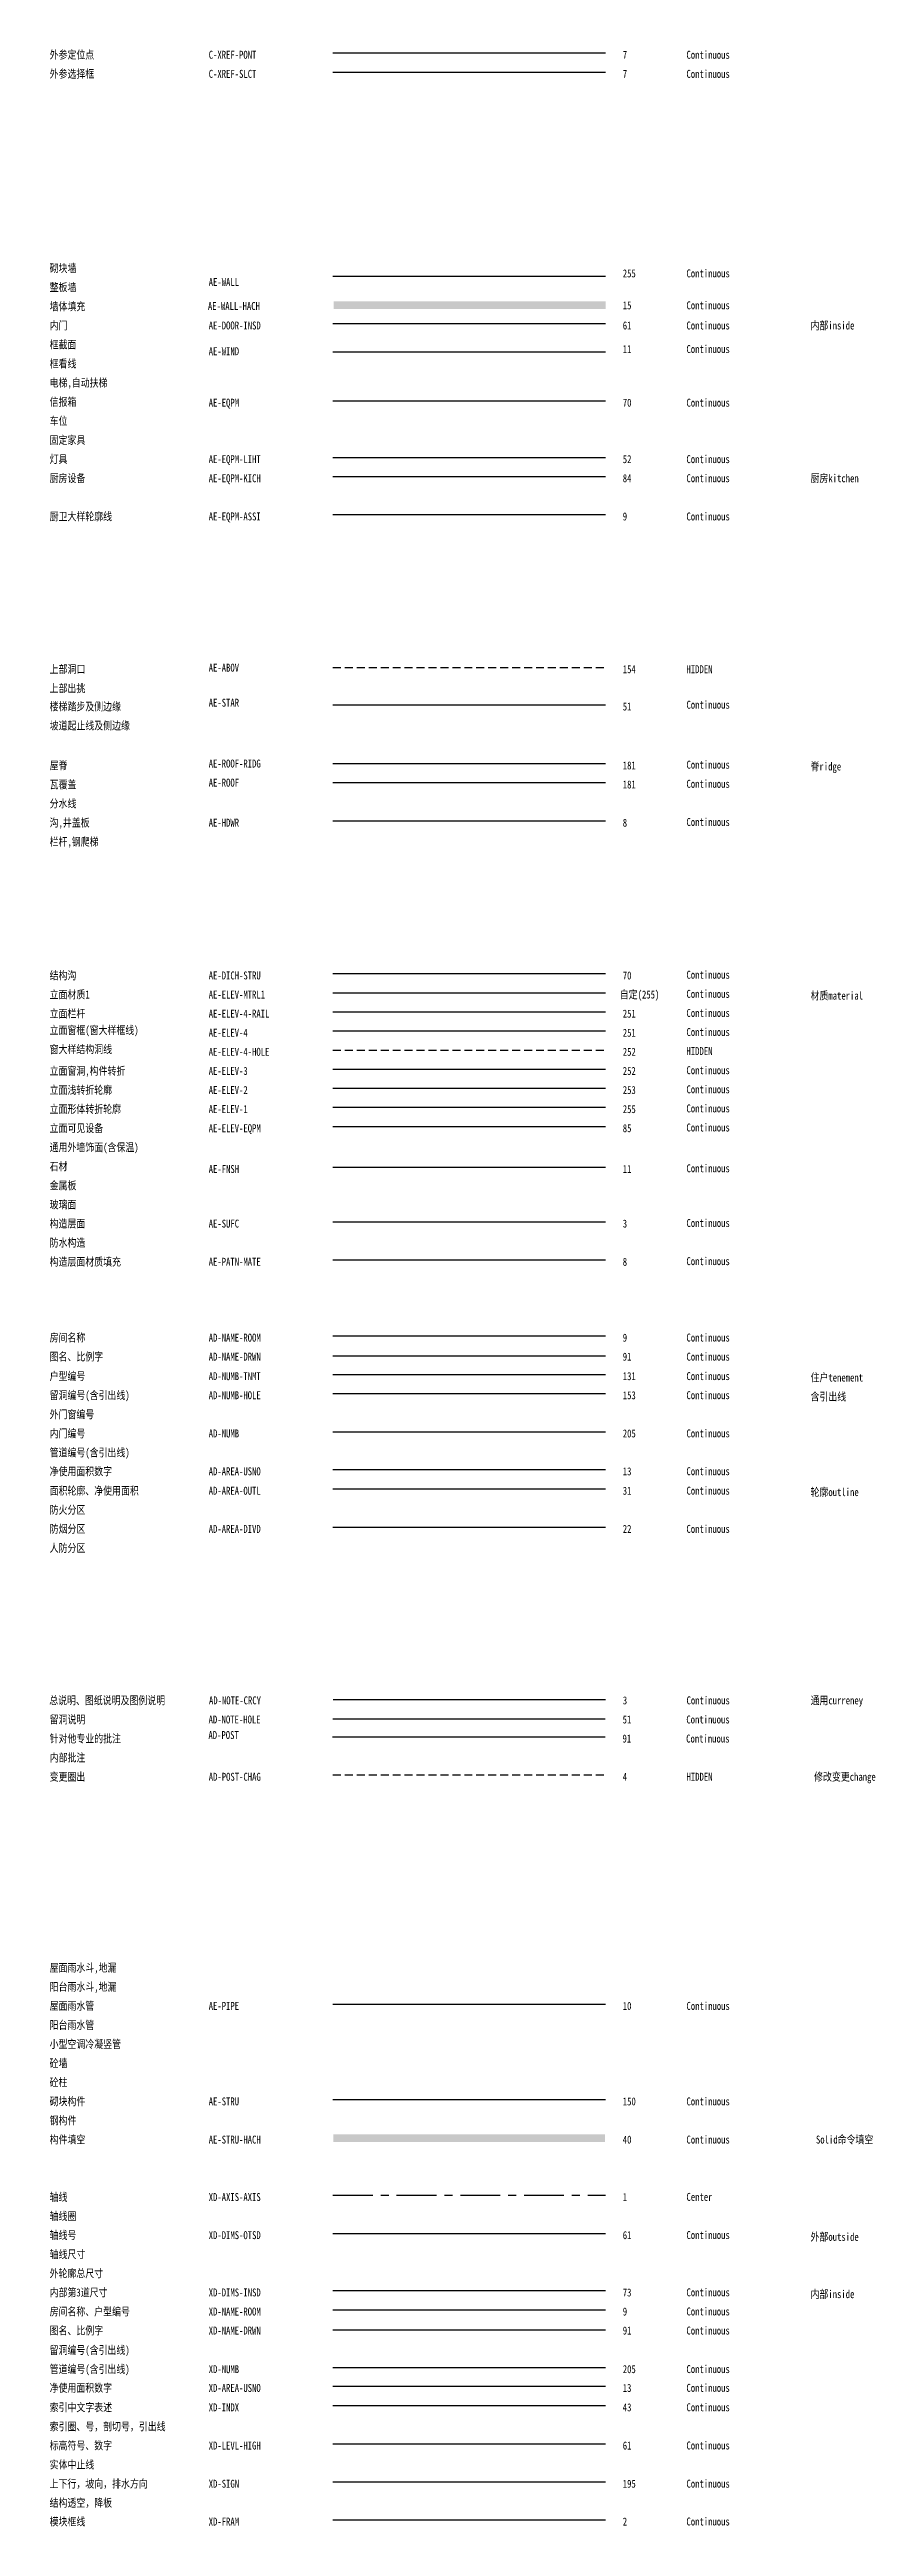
# Model space of a CAD drawing. Extents: x -624355 to 2378000, y 0 to 1700000.
# Drawn here: x -69759 to -43862, y 96726 to 174552 of the extents above; entities that cross this region are included whole.
import ezdxf

# ---------------------------------------------------------------- set-up
doc = ezdxf.new("R2010")
doc.units = 0
doc.header["$LTSCALE"] = 1000
doc.header["$MEASUREMENT"] = 0
doc.linetypes.add('CENTER', pattern=[2, 1.25, -0.25, 0.25, -0.25])
doc.linetypes.add('HIDDEN', pattern=[0.375, 0.25, -0.125])
for name, color, linetype in [('AD-AREA-DIVD', 22, 'CONTINUOUS'), ('AD-AREA-OUTL', 31, 'CONTINUOUS'), ('AD-AREA-USNO', 13, 'CONTINUOUS'), ('AD-NAME-DRWN', 91, 'CONTINUOUS'), ('AD-NAME-ROOM', 9, 'CONTINUOUS'), ('AD-NOTE-CRCY', 3, 'CONTINUOUS'), ('AD-NOTE-HOLE', 51, 'CONTINUOUS'), ('AD-NUMB', 205, 'CONTINUOUS'), ('AD-NUMB-HOLE', 153, 'CONTINUOUS'), ('AD-NUMB-TNMT', 131, 'CONTINUOUS'), ('AD-POST', 91, 'CONTINUOUS'), ('AD-POST-CHAG', 4, 'HIDDEN'), ('AE-ABOV', 154, 'HIDDEN'), ('AE-DICH-STRU', 70, 'CONTINUOUS'), ('AE-DOOR-INSD', 61, 'CONTINUOUS'), ('AE-ELEV-1', 255, 'CONTINUOUS'), ('AE-ELEV-2', 253, 'CONTINUOUS'), ('AE-ELEV-3', 252, 'CONTINUOUS'), ('AE-ELEV-4', 251, 'CONTINUOUS'), ('AE-ELEV-4-HOLE', 252, 'HIDDEN'), ('AE-ELEV-4-RAIL', 251, 'CONTINUOUS'), ('AE-ELEV-EQPM', 85, 'CONTINUOUS'), ('AE-ELEV-MTRL1', 7, 'CONTINUOUS'), ('AE-EQPM', 70, 'CONTINUOUS'), ('AE-EQPM-ASSI', 9, 'CONTINUOUS'), ('AE-EQPM-KICH', 84, 'CONTINUOUS'), ('AE-EQPM-LIHT', 52, 'CONTINUOUS'), ('AE-FNSH', 11, 'CONTINUOUS'), ('AE-HDWR', 8, 'CONTINUOUS'), ('AE-PATN-MATE', 8, 'CONTINUOUS'), ('AE-PIPE', 10, 'CONTINUOUS'), ('AE-ROOF', 181, 'CONTINUOUS'), ('AE-ROOF-RIDG', 181, 'CONTINUOUS'), ('AE-STAR', 51, 'CONTINUOUS'), ('AE-STRU', 150, 'CONTINUOUS'), ('AE-STRU-HACH', 40, 'CONTINUOUS'), ('AE-SUFC', 3, 'CONTINUOUS'), ('AE-WALL', 255, 'CONTINUOUS'), ('AE-WALL-HACH', 15, 'CONTINUOUS'), ('AE-WIND', 11, 'CONTINUOUS'), ('XD-AREA-USNO', 13, 'CONTINUOUS'), ('XD-AXIS-AXIS', 1, 'CENTER'), ('XD-DIMS-INSD', 73, 'CONTINUOUS'), ('XD-DIMS-OTSD', 73, 'CONTINUOUS'), ('XD-INDX', 43, 'CONTINUOUS'), ('XD-LEVL-HIGH', 61, 'CONTINUOUS'), ('XD-NAME-DRWN', 91, 'CONTINUOUS'), ('XD-NAME-ROOM', 9, 'CONTINUOUS'), ('XD-NUMB', 205, 'CONTINUOUS'), ('XD-SIGN', 191, 'CONTINUOUS')]:
    doc.layers.add(name, color=color, linetype=linetype)
for name, color, linetype, plot in [('C-XREF-PONT', 7, 'CONTINUOUS', False), ('C-XREF-SLCT', 7, 'CONTINUOUS', False), ('XD-FRAM', 2, 'CONTINUOUS', False)]:
    doc.layers.add(name, color=color, linetype=linetype, plot=plot)
doc.styles.add('TH-STYLE1', font='', dxfattribs={"width": 0.7})
doc.styles.get('TH-STYLE1').set_extended_font_data('SimSun')

msp = doc.modelspace()

# ---------------------------------------------------------------- texts
at = {"layer": 'AD-AREA-DIVD', "style": 'TH-STYLE1', "width": 0.8}
for s, p in [('防火分区', (-69757, 128544)), ('防烟分区', (-69757, 127944)), ('AD-AREA-DIVD', (-64763, 127944)), ('22', (-51763, 127944)), ('Continuous', (-49763, 127946)), ('人防分区', (-69757, 127344))]:
    msp.add_text(s, height=250, dxfattribs=at).set_placement(p)
at = {"layer": 'AD-AREA-OUTL', "style": 'TH-STYLE1', "width": 0.8}
for s, p in [('面积轮廓、净使用面积', (-69757, 129144)), ('AD-AREA-OUTL', (-64763, 129144)), ('31', (-51763, 129144)), ('Continuous', (-49763, 129146)), ('轮廓outline', (-45868, 129101))]:
    msp.add_text(s, height=250, dxfattribs=at).set_placement(p)
at = {"layer": 'AD-AREA-USNO', "style": 'TH-STYLE1', "width": 0.8}
for s, p in [('净使用面积数字', (-69757, 129754)), ('AD-AREA-USNO', (-64763, 129754)), ('13', (-51763, 129754)), ('Continuous', (-49763, 129757))]:
    msp.add_text(s, height=250, dxfattribs=at).set_placement(p)
at = {"layer": 'AD-NAME-DRWN', "style": 'TH-STYLE1', "width": 0.8}
for s, p in [('图名、比例字', (-69757, 133357)), ('AD-NAME-DRWN', (-64763, 133357)), ('91', (-51763, 133357)), ('Continuous', (-49763, 133357))]:
    msp.add_text(s, height=250, dxfattribs=at).set_placement(p)
at = {"layer": 'AD-NAME-ROOM', "style": 'TH-STYLE1', "width": 0.8}
for s, p in [('房间名称', (-69757, 133954)), ('AD-NAME-ROOM', (-64763, 133954)), ('9', (-51763, 133954)), ('Continuous', (-49763, 133957))]:
    msp.add_text(s, height=250, dxfattribs=at).set_placement(p)
at = {"layer": 'AD-NOTE-CRCY', "style": 'TH-STYLE1', "width": 0.8}
for s, p in [('总说明、图纸说明及图例说明', (-69771, 122557)), ('AD-NOTE-CRCY', (-64755, 122557)), ('3', (-51761, 122557)), ('Continuous', (-49761, 122557)), ('通用curreney', (-45868, 122557))]:
    msp.add_text(s, height=250, dxfattribs=at).set_placement(p)
at = {"layer": 'AD-NOTE-HOLE', "style": 'TH-STYLE1', "width": 0.8}
for s, p in [('留洞说明', (-69757, 121957)), ('AD-NOTE-HOLE', (-64767, 121957)), ('51', (-51767, 121957)), ('Continuous', (-49767, 121957))]:
    msp.add_text(s, height=250, dxfattribs=at).set_placement(p)
at = {"layer": 'AD-NUMB', "style": 'TH-STYLE1', "width": 0.8}
for s, p in [('外门窗编号', (-69757, 131544)), ('内门编号', (-69757, 130944)), ('AD-NUMB', (-64763, 130944)), ('205', (-51763, 130944)), ('Continuous', (-49763, 130946)), ('管道编号(含引出线)', (-69757, 130344))]:
    msp.add_text(s, height=250, dxfattribs=at).set_placement(p)
at = {"layer": 'AD-NUMB-HOLE', "style": 'TH-STYLE1', "width": 0.8}
for s, p in [('留洞编号(含引出线)', (-69757, 132144)), ('AD-NUMB-HOLE', (-64763, 132144)), ('153', (-51763, 132144)), ('Continuous', (-49763, 132146)), ('含引出线', (-45868, 132101))]:
    msp.add_text(s, height=250, dxfattribs=at).set_placement(p)
at = {"layer": 'AD-NUMB-TNMT', "style": 'TH-STYLE1', "width": 0.8}
for s, p in [('户型编号', (-69757, 132744)), ('AD-NUMB-TNMT', (-64763, 132744)), ('131', (-51763, 132744)), ('Continuous', (-49763, 132746)), ('住户tenement', (-45868, 132701))]:
    msp.add_text(s, height=250, dxfattribs=at).set_placement(p)
at = {"layer": 'AD-POST', "style": 'TH-STYLE1', "width": 0.8}
for s, p in [('针对他专业的批注', (-69757, 121357)), ('AD-POST', (-64772, 121468)), ('91', (-51772, 121357)), ('Continuous', (-49772, 121357)), ('内部批注', (-69757, 120757))]:
    msp.add_text(s, height=250, dxfattribs=at).set_placement(p)
at = {"layer": 'AD-POST-CHAG', "style": 'TH-STYLE1', "width": 0.8}
for s, p in [('变更圈出', (-69757, 120157)), ('AD-POST-CHAG', (-64762, 120157)), ('4', (-51762, 120157)), ('HIDDEN', (-49762, 120157)), ('修改变更change', (-45757, 120157))]:
    msp.add_text(s, height=250, dxfattribs=at).set_placement(p)
at = {"layer": 'AE-ABOV', "style": 'TH-STYLE1', "width": 0.8}
for s, p in [('上部洞口', (-69757, 154957)), ('AE-ABOV', (-64763, 155004)), ('154', (-51763, 154957)), ('HIDDEN', (-49763, 154957)), ('上部出挑', (-69757, 154357))]:
    msp.add_text(s, height=250, dxfattribs=at).set_placement(p)
at = {"layer": 'AE-DICH-STRU', "style": 'TH-STYLE1', "width": 0.8}
for s, p in [('结构沟', (-69757, 145335)), ('AE-DICH-STRU', (-64763, 145335)), ('70', (-51763, 145335)), ('Continuous', (-49763, 145357))]:
    msp.add_text(s, height=250, dxfattribs=at).set_placement(p)
at = {"layer": 'AE-DOOR-INSD', "style": 'TH-STYLE1', "width": 0.8}
for s, p in [('内门', (-69757, 165757)), ('AE-DOOR-INSD', (-64763, 165757)), ('61', (-51763, 165757)), ('Continuous', (-49763, 165757)), ('内部inside', (-45868, 165757))]:
    msp.add_text(s, height=250, dxfattribs=at).set_placement(p)
at = {"layer": 'AE-ELEV-1', "style": 'TH-STYLE1', "width": 0.8}
for s, p in [('立面形体转折轮廓', (-69757, 141135)), ('AE-ELEV-1', (-64763, 141135)), ('255', (-51763, 141135)), ('Continuous', (-49763, 141157))]:
    msp.add_text(s, height=250, dxfattribs=at).set_placement(p)
at = {"layer": 'AE-ELEV-2', "style": 'TH-STYLE1', "width": 0.8}
for s, p in [('立面浅转折轮廓', (-69757, 141735)), ('AE-ELEV-2', (-64763, 141735)), ('253', (-51763, 141735)), ('Continuous', (-49763, 141757))]:
    msp.add_text(s, height=250, dxfattribs=at).set_placement(p)
at = {"layer": 'AE-ELEV-3', "style": 'TH-STYLE1', "width": 0.8}
for s, p in [('立面窗洞,构件转折', (-69757, 142335)), ('AE-ELEV-3', (-64763, 142335)), ('252', (-51763, 142335)), ('Continuous', (-49763, 142357))]:
    msp.add_text(s, height=250, dxfattribs=at).set_placement(p)
at = {"layer": 'AE-ELEV-4', "style": 'TH-STYLE1', "width": 0.8}
for s, p in [('立面窗框(窗大样框线)', (-69757, 143615)), ('AE-ELEV-4', (-64763, 143535)), ('251', (-51763, 143535)), ('Continuous', (-49763, 143557))]:
    msp.add_text(s, height=250, dxfattribs=at).set_placement(p)
at = {"layer": 'AE-ELEV-4-HOLE', "style": 'TH-STYLE1', "width": 0.8}
for s, p in [('窗大样结构洞线', (-69757, 143015)), ('HIDDEN', (-49763, 142957)), ('AE-ELEV-4-HOLE', (-64763, 142935)), ('252', (-51763, 142935))]:
    msp.add_text(s, height=250, dxfattribs=at).set_placement(p)
at = {"layer": 'AE-ELEV-4-RAIL', "style": 'TH-STYLE1', "width": 0.8}
for s, p in [('立面栏杆', (-69757, 144135)), ('AE-ELEV-4-RAIL', (-64763, 144135)), ('251', (-51763, 144135)), ('Continuous', (-49763, 144157))]:
    msp.add_text(s, height=250, dxfattribs=at).set_placement(p)
at = {"layer": 'AE-ELEV-EQPM', "style": 'TH-STYLE1', "width": 0.8}
for s, p in [('立面可见设备', (-69757, 140535)), ('AE-ELEV-EQPM', (-64763, 140535)), ('85', (-51763, 140535)), ('Continuous', (-49763, 140557))]:
    msp.add_text(s, height=250, dxfattribs=at).set_placement(p)
at = {"layer": 'AE-ELEV-MTRL1', "style": 'TH-STYLE1', "width": 0.8}
for s, p in [('立面材质1', (-69757, 144735)), ('AE-ELEV-MTRL1', (-64763, 144735)), ('自定(255)', (-51855, 144735)), ('Continuous', (-49763, 144757)), ('材质material', (-45868, 144701))]:
    msp.add_text(s, height=250, dxfattribs=at).set_placement(p)
at = {"layer": 'AE-EQPM', "style": 'TH-STYLE1', "width": 0.8}
for s, p in [('电梯,自动扶梯', (-69757, 163957)), ('信报箱', (-69757, 163357)), ('AE-EQPM', (-64763, 163331)), ('70', (-51763, 163331)), ('Continuous', (-49763, 163331)), ('车位', (-69757, 162757)), ('固定家具', (-69757, 162157))]:
    msp.add_text(s, height=250, dxfattribs=at).set_placement(p)
at = {"layer": 'AE-EQPM-ASSI', "color": 9, "style": 'TH-STYLE1', "width": 0.8}
for s, p in [('厨卫大样轮廓线', (-69757, 159757)), ('AE-EQPM-ASSI', (-64763, 159757)), ('9', (-51763, 159757)), ('Continuous', (-49763, 159757))]:
    msp.add_text(s, height=250, dxfattribs=at).set_placement(p)
at = {"layer": 'AE-EQPM-KICH', "style": 'TH-STYLE1', "width": 0.8}
for s, p in [('厨房设备', (-69757, 160957)), ('AE-EQPM-KICH', (-64763, 160957)), ('84', (-51763, 160957)), ('Continuous', (-49763, 160957)), ('厨房kitchen', (-45868, 160957))]:
    msp.add_text(s, height=250, dxfattribs=at).set_placement(p)
at = {"layer": 'AE-EQPM-LIHT', "style": 'TH-STYLE1', "width": 0.8}
for s, p in [('灯具', (-69757, 161557)), ('AE-EQPM-LIHT', (-64763, 161557)), ('52', (-51763, 161557)), ('Continuous', (-49763, 161557))]:
    msp.add_text(s, height=250, dxfattribs=at).set_placement(p)
at = {"layer": 'AE-FNSH', "style": 'TH-STYLE1', "width": 0.8}
for s, p in [('通用外墙饰面(含保温)', (-69757, 139935)), ('石材', (-69757, 139335)), ('AE-FNSH', (-64763, 139253)), ('11', (-51763, 139253)), ('Continuous', (-49763, 139275)), ('金属板', (-69757, 138735)), ('玻璃面', (-69757, 138135))]:
    msp.add_text(s, height=250, dxfattribs=at).set_placement(p)
at = {"layer": 'AE-HDWR', "style": 'TH-STYLE1', "width": 0.8}
for s, p in [('沟,井盖板', (-69757, 150135)), ('AE-HDWR', (-64763, 150135)), ('8', (-51763, 150135)), ('Continuous', (-49763, 150157)), ('栏杆,钢爬梯', (-69757, 149535))]:
    msp.add_text(s, height=250, dxfattribs=at).set_placement(p)
at = {"layer": 'AE-PATN-MATE', "style": 'TH-STYLE1', "width": 0.8}
for s, p in [('构造层面材质填充', (-69757, 136338)), ('AE-PATN-MATE', (-64763, 136338)), ('8', (-51763, 136338)), ('Continuous', (-49763, 136357))]:
    msp.add_text(s, height=250, dxfattribs=at).set_placement(p)
at = {"layer": 'AE-PIPE', "style": 'TH-STYLE1', "width": 0.8}
for s, p in [('屋面雨水斗,地漏', (-69757, 114157)), ('阳台雨水斗,地漏', (-69757, 113557)), ('屋面雨水管', (-69757, 112957)), ('AE-PIPE', (-64763, 112957)), ('10', (-51763, 112957)), ('Continuous', (-49763, 112957)), ('阳台雨水管', (-69757, 112357)), ('小型空调冷凝竖管', (-69757, 111757))]:
    msp.add_text(s, height=250, dxfattribs=at).set_placement(p)
at = {"layer": 'AE-ROOF', "style": 'TH-STYLE1', "width": 0.8}
for s, p in [('分水线', (-69757, 150735)), ('瓦覆盖', (-69757, 151335)), ('AE-ROOF', (-64763, 151392)), ('181', (-51763, 151335)), ('Continuous', (-49763, 151357))]:
    msp.add_text(s, height=250, dxfattribs=at).set_placement(p)
at = {"layer": 'AE-ROOF-RIDG', "style": 'TH-STYLE1', "width": 0.8}
for s, p in [('屋脊', (-69757, 151935)), ('AE-ROOF-RIDG', (-64763, 151992)), ('181', (-51763, 151935)), ('Continuous', (-49763, 151957)), ('脊ridge', (-45868, 151901))]:
    msp.add_text(s, height=250, dxfattribs=at).set_placement(p)
at = {"layer": 'AE-STAR', "style": 'TH-STYLE1', "width": 0.8}
for s, p in [('AE-STAR', (-64763, 153905)), ('Continuous', (-49763, 153841)), ('楼梯踏步及侧边缘', (-69757, 153785)), ('坡道起止线及侧边缘', (-69757, 153185)), ('51', (-51763, 153785))]:
    msp.add_text(s, height=250, dxfattribs=at).set_placement(p)
at = {"layer": 'AE-STRU', "style": 'TH-STYLE1', "width": 0.8}
for s, p in [('砼墙', (-69757, 111157)), ('砼柱', (-69757, 110557)), ('砌块构件', (-69757, 109957)), ('AE-STRU', (-64763, 109957)), ('150', (-51763, 109957)), ('Continuous', (-49763, 109957)), ('钢构件', (-69757, 109357))]:
    msp.add_text(s, height=250, dxfattribs=at).set_placement(p)
at = {"layer": 'AE-STRU-HACH', "style": 'TH-STYLE1', "width": 0.8}
for s, p in [('构件填空', (-69757, 108757)), ('AE-STRU-HACH', (-64763, 108757)), ('40', (-51763, 108757)), ('Continuous', (-49763, 108757)), ('Solid命令填空', (-45698, 108757))]:
    msp.add_text(s, height=250, dxfattribs=at).set_placement(p)
at = {"layer": 'AE-SUFC', "style": 'TH-STYLE1', "width": 0.8}
for s, p in [('构造层面', (-69757, 137538)), ('AE-SUFC', (-64763, 137538)), ('3', (-51763, 137538)), ('Continuous', (-49763, 137557)), ('防水构造', (-69757, 136938))]:
    msp.add_text(s, height=250, dxfattribs=at).set_placement(p)
at = {"layer": 'AE-WALL', "style": 'TH-STYLE1', "width": 0.8}
for s, p in [('砌块墙', (-69757, 167557)), ('AE-WALL', (-64763, 167122)), ('255', (-51763, 167394)), ('Continuous', (-49763, 167394)), ('整板墙', (-69757, 166957))]:
    msp.add_text(s, height=250, dxfattribs=at).set_placement(p)
at = {"layer": 'AE-WALL-HACH', "style": 'TH-STYLE1', "width": 0.8}
for s, p in [('墙体填充', (-69757, 166357)), ('AE-WALL-HACH', (-64788, 166369)), ('15', (-51763, 166390)), ('Continuous', (-49763, 166390))]:
    msp.add_text(s, height=250, dxfattribs=at).set_placement(p)
at = {"layer": 'AE-WIND', "style": 'TH-STYLE1', "width": 0.8}
for s, p in [('框截面', (-69757, 165157)), ('AE-WIND', (-64763, 164948)), ('11', (-51763, 165016)), ('Continuous', (-49763, 165016)), ('框看线', (-69757, 164557))]:
    msp.add_text(s, height=250, dxfattribs=at).set_placement(p)
at = {"layer": 'C-XREF-PONT', "style": 'TH-STYLE1', "width": 0.8}
for s, p in [('外参定位点', (-69757, 174263)), ('C-XREF-PONT', (-64763, 174263)), ('7', (-51763, 174263)), ('Continuous', (-49763, 174263))]:
    msp.add_text(s, height=250, dxfattribs=at).set_placement(p)
at = {"layer": 'C-XREF-SLCT', "style": 'TH-STYLE1', "width": 0.8}
for s, p in [('外参选择框', (-69757, 173663)), ('C-XREF-SLCT', (-64763, 173663)), ('7', (-51763, 173663)), ('Continuous', (-49763, 173663))]:
    msp.add_text(s, height=250, dxfattribs=at).set_placement(p)
at = {"layer": 'XD-AREA-USNO', "style": 'TH-STYLE1', "width": 0.8}
for s, p in [('净使用面积数字', (-69757, 100954)), ('XD-AREA-USNO', (-64763, 100954)), ('13', (-51763, 100954)), ('Continuous', (-49763, 100957))]:
    msp.add_text(s, height=250, dxfattribs=at).set_placement(p)
at = {"layer": 'XD-AXIS-AXIS', "style": 'TH-STYLE1', "width": 0.8}
for s, p in [('轴线', (-69757, 106952)), ('XD-AXIS-AXIS', (-64763, 106952)), ('1', (-51763, 106952)), ('Center', (-49763, 106957))]:
    msp.add_text(s, height=250, dxfattribs=at).set_placement(p)
at = {"layer": 'XD-DIMS-INSD', "style": 'TH-STYLE1', "width": 0.8}
for s, p in [('内部第3道尺寸', (-69757, 103954)), ('XD-DIMS-INSD', (-64763, 103954)), ('73', (-51763, 103954)), ('Continuous', (-49763, 103957)), ('内部inside', (-45868, 103901))]:
    msp.add_text(s, height=250, dxfattribs=at).set_placement(p)
at = {"layer": 'XD-DIMS-OTSD', "style": 'TH-STYLE1', "width": 0.8}
for s, p in [('轴线圈', (-69757, 106352)), ('轴线号', (-69757, 105754)), ('XD-DIMS-OTSD', (-64763, 105754)), ('61', (-51763, 105754)), ('Continuous', (-49763, 105757)), ('外部outside', (-45868, 105701)), ('轴线尺寸', (-69757, 105154)), ('外轮廓总尺寸', (-69757, 104554))]:
    msp.add_text(s, height=250, dxfattribs=at).set_placement(p)
at = {"layer": 'XD-FRAM', "style": 'TH-STYLE1', "width": 0.8}
for s, p in [('模块框线', (-69757, 96754)), ('XD-FRAM', (-64763, 96754)), ('2', (-51763, 96754)), ('Continuous', (-49763, 96757))]:
    msp.add_text(s, height=250, dxfattribs=at).set_placement(p)
at = {"layer": 'XD-INDX', "style": 'TH-STYLE1', "width": 0.8}
for s, p in [('索引中文字表述', (-69757, 100344)), ('XD-INDX', (-64763, 100344)), ('43', (-51763, 100344)), ('Continuous', (-49763, 100346)), ('索引圈、号，剖切号，引出线', (-69757, 99744))]:
    msp.add_text(s, height=250, dxfattribs=at).set_placement(p)
at = {"layer": 'XD-LEVL-HIGH', "style": 'TH-STYLE1', "width": 0.8}
for s, p in [('标高符号、数字', (-69757, 99144)), ('XD-LEVL-HIGH', (-64763, 99144)), ('61', (-51763, 99144)), ('Continuous', (-49763, 99146))]:
    msp.add_text(s, height=250, dxfattribs=at).set_placement(p)
at = {"layer": 'XD-NAME-DRWN', "style": 'TH-STYLE1', "width": 0.8}
for s, p in [('图名、比例字', (-69757, 102757)), ('XD-NAME-DRWN', (-64763, 102757)), ('91', (-51763, 102757)), ('Continuous', (-49763, 102757))]:
    msp.add_text(s, height=250, dxfattribs=at).set_placement(p)
at = {"layer": 'XD-NAME-ROOM', "style": 'TH-STYLE1', "width": 0.8}
for s, p in [('房间名称、户型编号', (-69757, 103354)), ('XD-NAME-ROOM', (-64763, 103354)), ('9', (-51763, 103354)), ('Continuous', (-49763, 103357))]:
    msp.add_text(s, height=250, dxfattribs=at).set_placement(p)
at = {"layer": 'XD-NUMB', "style": 'TH-STYLE1', "width": 0.8}
for s, p in [('留洞编号(含引出线)', (-69757, 102144)), ('管道编号(含引出线)', (-69757, 101544)), ('XD-NUMB', (-64763, 101544)), ('205', (-51763, 101544)), ('Continuous', (-49763, 101546))]:
    msp.add_text(s, height=250, dxfattribs=at).set_placement(p)
at = {"layer": 'XD-SIGN', "style": 'TH-STYLE1', "width": 0.8}
for s, p in [('上下行，坡向，排水方向', (-69757, 97944)), ('实体中止线', (-69757, 98544)), ('XD-SIGN', (-64763, 97944)), ('195', (-51763, 97944)), ('Continuous', (-49763, 97946)), ('结构透空，降板', (-69757, 97344))]:
    msp.add_text(s, height=250, dxfattribs=at).set_placement(p)

# ---------------------------------------------------------------- linework, layer by layer
at = {"layer": 'AD-AREA-DIVD'}
msp.add_line((-60862, 128125), (-52309, 128125), dxfattribs=at)
at = {"layer": 'AD-AREA-OUTL'}
msp.add_line((-60862, 129325), (-52309, 129325), dxfattribs=at)
at = {"layer": 'AD-AREA-USNO'}
msp.add_line((-60862, 129936), (-52309, 129936), dxfattribs=at)
at = {"layer": 'AD-NAME-DRWN'}
msp.add_line((-60862, 133507), (-52309, 133507), dxfattribs=at)
at = {"layer": 'AD-NAME-ROOM'}
msp.add_line((-60862, 134136), (-52309, 134136), dxfattribs=at)
at = {"layer": 'AD-NOTE-CRCY'}
msp.add_line((-60860, 122707), (-52307, 122707), dxfattribs=at)
at = {"layer": 'AD-NOTE-HOLE'}
msp.add_line((-60866, 122107), (-52313, 122107), dxfattribs=at)
at = {"layer": 'AD-NUMB'}
msp.add_line((-60862, 131125), (-52309, 131125), dxfattribs=at)
at = {"layer": 'AD-NUMB-HOLE'}
msp.add_line((-60862, 132325), (-52309, 132325), dxfattribs=at)
at = {"layer": 'AD-NUMB-TNMT'}
msp.add_line((-60862, 132925), (-52309, 132925), dxfattribs=at)
at = {"layer": 'AD-POST'}
msp.add_line((-60872, 121539), (-52319, 121539), dxfattribs=at)
at = {"layer": 'AD-POST-CHAG'}
msp.add_line((-60862, 120339), (-52309, 120339), dxfattribs=at)
at = {"layer": 'AE-ABOV'}
msp.add_line((-60862, 155139), (-52309, 155139), dxfattribs=at)
at = {"layer": 'AE-DICH-STRU'}
msp.add_line((-60862, 145517), (-52309, 145517), dxfattribs=at)
at = {"layer": 'AE-DOOR-INSD'}
msp.add_line((-60862, 165939), (-52309, 165939), dxfattribs=at)
at = {"layer": 'AE-ELEV-1'}
msp.add_line((-60862, 141317), (-52309, 141317), dxfattribs=at)
at = {"layer": 'AE-ELEV-2'}
msp.add_line((-60862, 141917), (-52309, 141917), dxfattribs=at)
at = {"layer": 'AE-ELEV-3'}
msp.add_line((-60862, 142517), (-52309, 142517), dxfattribs=at)
at = {"layer": 'AE-ELEV-4'}
msp.add_line((-60862, 143717), (-52309, 143717), dxfattribs=at)
at = {"layer": 'AE-ELEV-4-HOLE'}
msp.add_line((-60862, 143117), (-52309, 143117), dxfattribs=at)
at = {"layer": 'AE-ELEV-4-RAIL'}
msp.add_line((-60862, 144317), (-52309, 144317), dxfattribs=at)
at = {"layer": 'AE-ELEV-EQPM'}
msp.add_line((-60862, 140717), (-52309, 140717), dxfattribs=at)
at = {"layer": 'AE-ELEV-MTRL1'}
msp.add_line((-60862, 144917), (-52309, 144917), dxfattribs=at)
at = {"layer": 'AE-EQPM'}
msp.add_line((-60862, 163513), (-52309, 163513), dxfattribs=at)
at = {"layer": 'AE-EQPM-ASSI', "color": 9}
msp.add_line((-60862, 159939), (-52309, 159939), dxfattribs=at)
at = {"layer": 'AE-EQPM-KICH'}
msp.add_line((-60862, 161139), (-52309, 161139), dxfattribs=at)
at = {"layer": 'AE-EQPM-LIHT'}
msp.add_line((-60862, 161739), (-52309, 161739), dxfattribs=at)
at = {"layer": 'AE-FNSH'}
msp.add_line((-60862, 139435), (-52309, 139435), dxfattribs=at)
at = {"layer": 'AE-HDWR'}
msp.add_line((-60862, 150317), (-52309, 150317), dxfattribs=at)
at = {"layer": 'AE-PATN-MATE'}
msp.add_line((-60862, 136520), (-52309, 136520), dxfattribs=at)
at = {"layer": 'AE-PIPE'}
msp.add_line((-60862, 113139), (-52309, 113139), dxfattribs=at)
at = {"layer": 'AE-ROOF'}
msp.add_line((-60862, 151517), (-52309, 151517), dxfattribs=at)
at = {"layer": 'AE-ROOF-RIDG'}
msp.add_line((-60862, 152117), (-52309, 152117), dxfattribs=at)
at = {"layer": 'AE-STAR'}
msp.add_line((-60862, 153967), (-52309, 153967), dxfattribs=at)
at = {"layer": 'AE-STRU'}
msp.add_line((-60862, 110139), (-52309, 110139), dxfattribs=at)
at = {"layer": 'AE-STRU-HACH'}
msp.add_solid([(-60851, 109045), (-60851, 108805), (-52324, 109045), (-52324, 108805)], dxfattribs=at)
at = {"layer": 'AE-SUFC'}
msp.add_line((-60862, 137720), (-52309, 137720), dxfattribs=at)
at = {"layer": 'AE-WALL'}
msp.add_line((-60862, 167430), (-52309, 167430), dxfattribs=at)
at = {"layer": 'AE-WALL-HACH'}
msp.add_solid([(-60842, 166638), (-60842, 166398), (-52298, 166638), (-52298, 166398)], dxfattribs=at)
at = {"layer": 'AE-WIND'}
msp.add_line((-60862, 165050), (-52309, 165050), dxfattribs=at)
at = {"layer": 'C-XREF-PONT'}
msp.add_line((-60862, 174445), (-52309, 174445), dxfattribs=at)
at = {"layer": 'C-XREF-SLCT'}
msp.add_line((-60862, 173845), (-52309, 173845), dxfattribs=at)
at = {"layer": 'XD-AREA-USNO'}
msp.add_line((-60862, 101136), (-52309, 101136), dxfattribs=at)
at = {"layer": 'XD-AXIS-AXIS'}
msp.add_line((-60862, 107134), (-52309, 107134), dxfattribs=at)
at = {"layer": 'XD-DIMS-INSD'}
msp.add_line((-60862, 104136), (-52309, 104136), dxfattribs=at)
at = {"layer": 'XD-DIMS-OTSD'}
msp.add_line((-60862, 105936), (-52309, 105936), dxfattribs=at)
at = {"layer": 'XD-FRAM'}
msp.add_line((-60862, 96936), (-52309, 96936), dxfattribs=at)
at = {"layer": 'XD-INDX'}
msp.add_line((-60862, 100525), (-52309, 100525), dxfattribs=at)
at = {"layer": 'XD-LEVL-HIGH'}
msp.add_line((-60862, 99325), (-52309, 99325), dxfattribs=at)
at = {"layer": 'XD-NAME-DRWN'}
msp.add_line((-60862, 102907), (-52309, 102907), dxfattribs=at)
at = {"layer": 'XD-NAME-ROOM'}
msp.add_line((-60862, 103536), (-52309, 103536), dxfattribs=at)
at = {"layer": 'XD-NUMB'}
msp.add_line((-60862, 101725), (-52309, 101725), dxfattribs=at)
at = {"layer": 'XD-SIGN'}
msp.add_line((-60862, 98125), (-52309, 98125), dxfattribs=at)

msp.set_redraw_order([(e.dxf.handle, doc.entitydb.next_handle()) for e in msp.query("TEXT MTEXT ATTDEF DIMENSION ARC_DIMENSION")])  # texts and dimensions are drawn at this point

doc.saveas('drawing.dxf')
